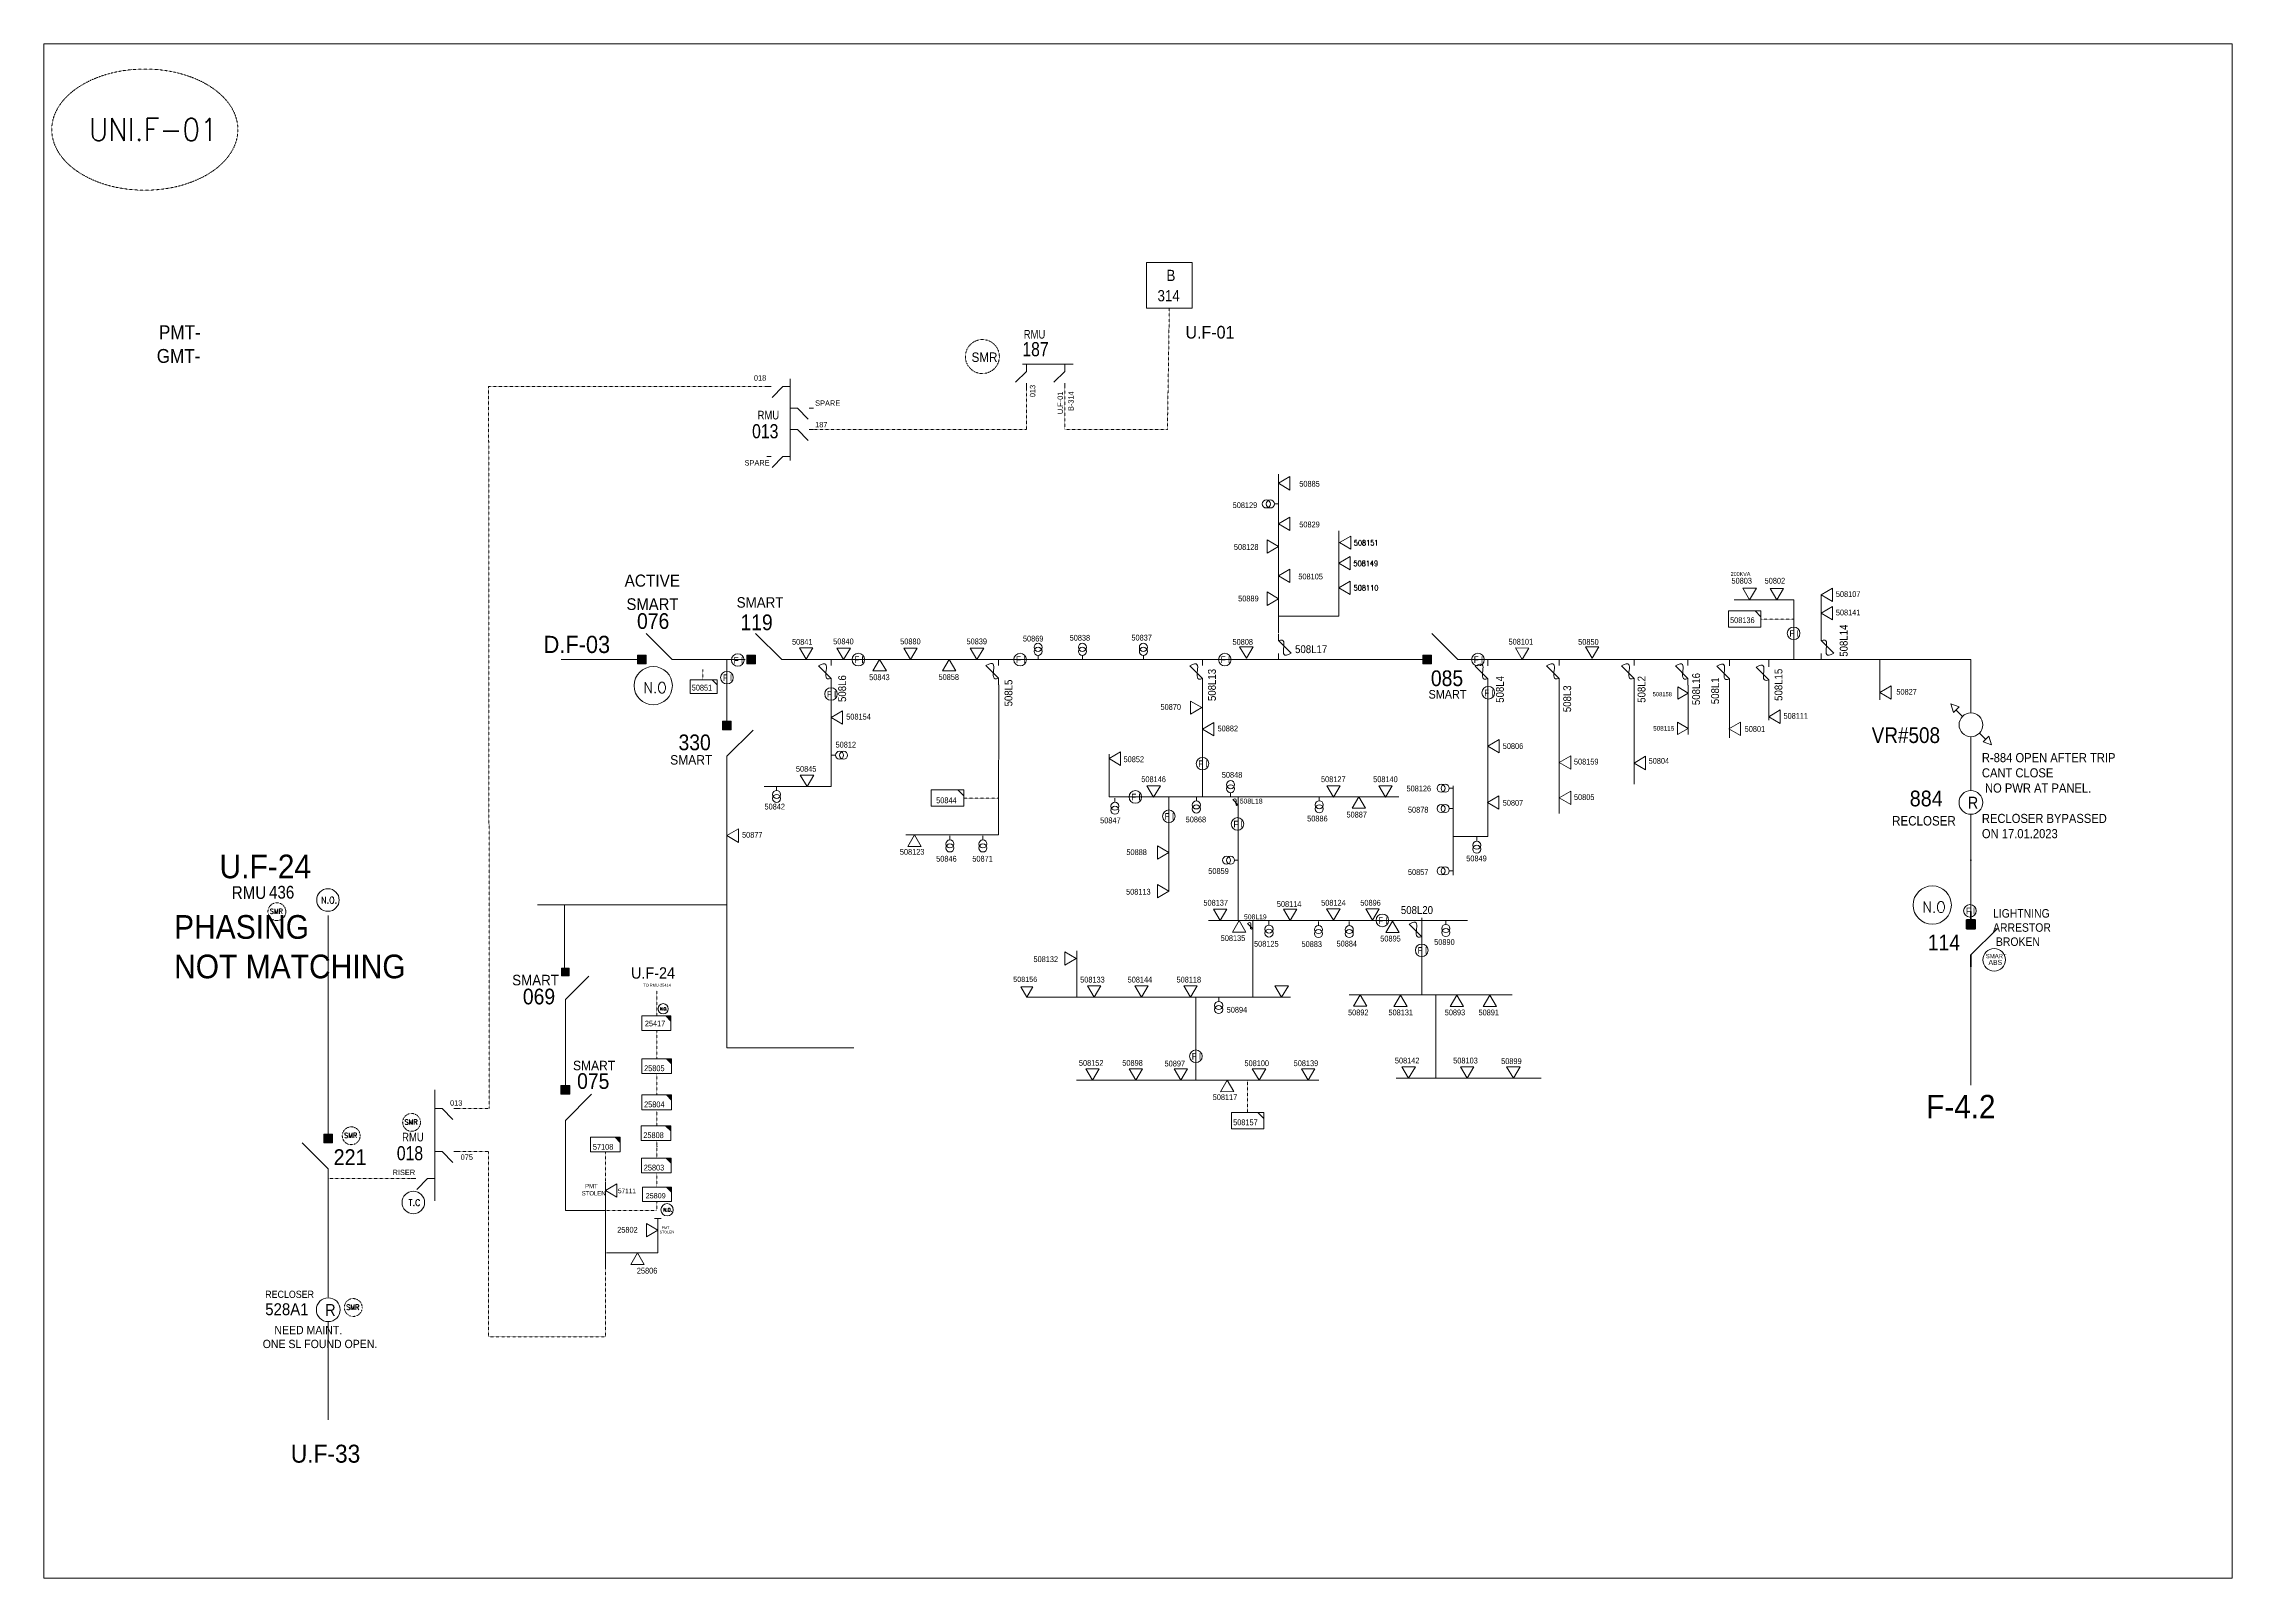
# Model space of a CAD drawing. Header units: metres. Extents: x 65984 to 144644, y -19036 to 23726.
# Drawn here: x 82155 to 83547, y 15237 to 16213 of the extents above; entities that cross this region are included whole.
import ezdxf
from ezdxf.enums import TextEntityAlignment as Align

# ---------------------------------------------------------------- set-up
doc = ezdxf.new("R2010")
doc.units = ezdxf.units.M
doc.header["$MEASUREMENT"] = 0
doc.linetypes.add('DGN Style 3', pattern=[0.013877, 0, -0.013877])
doc.layers.get('0').update_dxf_attribs({"color": 95, "lineweight": 40})
for name, color, linetype, lineweight in [('ABS', 7, 'Continuous', 40), ('ABS NUMBER', 112, 'Continuous', 30), ('d_eos', 111, 'Continuous', 40), ('d_eos no', 121, 'Continuous', 40), ('d_fco', 5, 'Continuous', 40), ('d_fco text', 95, 'Continuous', 40), ('d_oh branch', 94, 'Continuous', 40), ('d_switch', 95, 'Continuous', 40), ('d_tf', 1, 'Continuous', 40), ('d_tf no', 6, 'Continuous', 40), ('d_tf_200', 1, 'Continuous', 40), ('d_ug cable', 95, 'Continuous', 40), ('d_ug tf', 1, 'Continuous', 40), ('d_unit sub', 7, 'Continuous', 40), ('EARTH FAULT INDICATOR', 95, 'Continuous', 40), ('fedr no', 95, 'Continuous', 40), ('GRID STATION  04', 7, 'Continuous', 40), ('O H MAIN FEEDER', 4, 'Continuous', 100), ('REGULATOR', 5, 'Continuous', 40), ('SW N O', 114, 'Continuous', 30)]:
    doc.layers.add(name, color=color, linetype=linetype, lineweight=lineweight)
doc.styles.add('NASKHF', font='naskhf.shx', dxfattribs={"height": 8})
doc.styles.add('Style-Andalus', font='andlso.ttf')
doc.styles.add('Style-Arial', font='arial.ttf')
doc.styles.add('Style-ENGINEERING', font='ENGINEERING.shx')
doc.styles.add('Style-msdefault', font='msdefault.shx')
doc.styles.add('Style-STANDARD', font='STANDARD.shx')

# ---------------------------------------------------------------- blocks, each defined once
blk = doc.blocks.new('ABS2_1_1')
at = {"color": 0, "linetype": 'ByBlock', "lineweight": -2, "ltscale": 500}
for q in [(-29900, 43500), (0, 0)]:
    blk.add_line((0, 13600), q, dxfattribs=at)
at = {"color": 0, "linetype": 'ByBlock', "lineweight": -2, "ltscale": 500, "flags": 128}
for points in [[(5000, 43600), (-5000, 43600), (-5000, 53600), (5000, 53600)], [(3791, 49653), (3791, 49653), (3791, 49653)]]:
    blk.add_lwpolyline(points, close=True, dxfattribs=at)
at = {"color": 0, "linetype": 'ByBlock', "lineweight": -2, "ltscale": 500}
for points in [[(5000, 43600), (-5000, 43600), (5000, 53600), (-5000, 53600)], [(3791, 49653), (3791, 49653), (3791, 49653)]]:
    blk.add_solid(points, dxfattribs=at)
blk = doc.blocks.new('*U1059')
at = {"layer": 'REGULATOR', "color": 7, "linetype": 'Continuous', "lineweight": 13}
blk.add_circle((0, 0.1), 7.56, dxfattribs=at)
at = {"layer": 'ABS NUMBER', "color": 7, "lineweight": 13, "style": 'Style-ENGINEERING', "width": 0.9}
blk.add_text('R', height=7.56, dxfattribs=at).set_placement((-1.9, 3.7), align=Align.TOP_LEFT)
blk = doc.blocks.new('*U893')
at = {"layer": 'SW N O', "color": 3, "lineweight": 13}
blk.add_circle((0, 0), 16.8, dxfattribs=at)
at = {"layer": 'SW N O', "color": 3, "lineweight": 13, "style": 'Style-STANDARD'}
blk.add_text('N.O.', height=9.6, dxfattribs=at).set_placement((1.7, -0.2), align=Align.MIDDLE_CENTER)
blk = doc.blocks.new('SS')
at = {"color": 0, "linetype": 'ByBlock', "lineweight": -2, "flags": 128}
blk.add_lwpolyline([(6.95, 4.25), (10.45, 4.25), (10.45, 0.75)], close=True, dxfattribs=at)
at = {"color": 0, "linetype": 'ByBlock', "lineweight": -2, "extrusion": (0, 0, -1)}
blk.add_solid([(-6.95, 4.25), (-10.45, 4.25), (-10.45, 0.75)], dxfattribs=at)
at = {"color": 0, "linetype": 'ByBlock', "lineweight": -2}
blk.add_3dface([(-9.55, 4.25), (10.45, 4.25), (10.45, -5.75), (-9.55, -5.75)], dxfattribs=at)
blk = doc.blocks.new('TFU_143')
at = {"layer": 'd_tf_200', "color": 3, "linetype": 'Continuous', "lineweight": 13}
blk.add_line((0, 10), (0, 0), dxfattribs=at)
for centre in [(0, 30), (0, 20)]:
    blk.add_circle(centre, 10, dxfattribs=at)
blk = doc.blocks.new('TF_8')
at = {"color": 0, "linetype": 'ByBlock', "lineweight": -2}
blk.add_line((6.3, 4.95), (9.9, 1.35), dxfattribs=at)
blk.add_3dface([(-10.1, 4.95), (9.9, 4.95), (9.9, -5.05), (-10.1, -5.05)], dxfattribs=at)
blk = doc.blocks.new('*U1359')
at = {"layer": 'd_fco', "color": 3, "linetype": 'Continuous', "lineweight": 13}
blk.add_line((-4.6, 4.2), (-10.1, 4.2), dxfattribs=at)
at = {"layer": 'd_fco', "color": 3, "linetype": 'Continuous', "lineweight": 13, "flags": 128}
blk.add_lwpolyline([(13, 4.2), (7.1, 4.2), (-4.4, -7.3)], dxfattribs=at)
at = {"layer": 'd_fco', "color": 3, "linetype": 'Continuous', "lineweight": 13}
blk.add_open_spline([(-4.4, -7.3), (-13, 7.7), (11.6, -7.7), (7.1, 4.2)], degree=3, dxfattribs=at)
blk = doc.blocks.new('*U1012')
at = {"layer": 'd_fco', "color": 7, "linetype": 'Continuous', "lineweight": 13}
blk.add_line((-4.6, 4.2), (-10.1, 4.2), dxfattribs=at)
at = {"layer": 'd_fco', "color": 7, "linetype": 'Continuous', "lineweight": 13, "flags": 128}
blk.add_lwpolyline([(13, 4.2), (7.1, 4.2), (-4.4, -7.3)], dxfattribs=at)
at = {"layer": 'd_fco', "color": 7, "linetype": 'Continuous', "lineweight": 13}
blk.add_open_spline([(-4.4, -7.3), (-13, 7.7), (11.6, -7.7), (7.1, 4.2)], degree=3, dxfattribs=at)
blk = doc.blocks.new('*U1360')
at = {"layer": 'EARTH FAULT INDICATOR', "color": 3, "linetype": 'Continuous', "lineweight": 13}
blk.add_circle((0, 0.1), 4, dxfattribs=at)
at = {"layer": 'EARTH FAULT INDICATOR', "color": 3, "lineweight": 13, "style": 'Style-Andalus', "width": 0.9}
blk.add_text('F I', height=4.23, dxfattribs=at).set_placement((-2.6, 2.1), align=Align.TOP_LEFT)
blk = doc.blocks.new('TRA1_1288')
at = {"layer": 'd_tf', "color": 3, "linetype": 'Continuous', "lineweight": 13, "ltscale": 0.000426762, "extrusion": (0, 0, -1), "flags": 128}
blk.add_lwpolyline([(-10, -17), (0, 0), (10, -17)], close=True, dxfattribs=at)
blk = doc.blocks.new('TRA1_1287')
at = {"layer": 'd_tf', "color": 3, "linetype": 'Continuous', "lineweight": 13, "ltscale": 0.000426762, "xscale": 1.000046566207832, "yscale": 1.000046566207832, "zscale": 1.000046566207832, "rotation": 180.0000000124235}
blk.add_blockref('TRA1_1288', (0, 0), dxfattribs=at)
blk = doc.blocks.new('TRA1_1290')
at = {"layer": 'd_tf', "color": 3, "linetype": 'Continuous', "lineweight": 13, "ltscale": 0.000426762, "flags": 128}
blk.add_lwpolyline([(9.9, -17), (-0.1, 0), (-10.1, -17)], close=True, dxfattribs=at)
blk = doc.blocks.new('TRA1_1289')
at = {"layer": 'd_tf', "color": 3, "linetype": 'Continuous', "lineweight": 13, "ltscale": 0.000426762, "xscale": 1.000046566207833, "yscale": 1.000046566207833, "zscale": 1.000046566207833, "rotation": 180}
blk.add_blockref('TRA1_1290', (0, 0), dxfattribs=at)
blk = doc.blocks.new('TRA1_1292')
at = {"layer": 'd_tf', "color": 3, "linetype": 'Continuous', "lineweight": 13, "ltscale": 0.000426762, "extrusion": (0, 0, -1), "flags": 128}
blk.add_lwpolyline([(-10.1, -17), (-0.1, 0), (9.9, -17)], close=True, dxfattribs=at)
blk = doc.blocks.new('TRA1_1291')
at = {"layer": 'd_tf', "color": 3, "linetype": 'Continuous', "lineweight": 13, "ltscale": 0.000426762, "xscale": 1.000046566088347, "yscale": 1.000046566088347, "zscale": 1.000046566088347, "rotation": 180.0000042736749}
blk.add_blockref('TRA1_1292', (0, 0), dxfattribs=at)
blk = doc.blocks.new('TRA1_1294')
at = {"layer": 'd_tf', "color": 3, "linetype": 'Continuous', "lineweight": 13, "ltscale": 0.000426762, "flags": 128}
blk.add_lwpolyline([(10, -17), (0, 0), (-10, -17)], close=True, dxfattribs=at)
blk = doc.blocks.new('TRA1_1293')
at = {"layer": 'd_tf', "color": 3, "linetype": 'Continuous', "lineweight": 13, "ltscale": 0.000426762, "xscale": 1.000046566088347, "yscale": 1.000046566088347, "zscale": 1.000046566088347, "rotation": 180.0000042736749}
blk.add_blockref('TRA1_1294', (0, 0), dxfattribs=at)
blk = doc.blocks.new('TRA1_1296')
at = {"layer": 'd_tf', "color": 3, "linetype": 'Continuous', "lineweight": 13, "ltscale": 0.000426762, "extrusion": (0, 0, -1), "flags": 128}
blk.add_lwpolyline([(-10, -17.1), (0, -0.1), (10, -17.1)], close=True, dxfattribs=at)
blk = doc.blocks.new('TRA1_1295')
at = {"layer": 'd_tf', "color": 3, "linetype": 'Continuous', "lineweight": 13, "ltscale": 0.000426762, "xscale": 1.000046566207833, "yscale": 1.000046566207833, "zscale": 1.000046566207833, "rotation": 180}
blk.add_blockref('TRA1_1296', (0, 0), dxfattribs=at)
blk = doc.blocks.new('TRA1_1298')
at = {"layer": 'd_tf', "color": 3, "linetype": 'Continuous', "lineweight": 13, "ltscale": 0.000426762, "flags": 128}
blk.add_lwpolyline([(9.9, -17.2), (-0.1, -0.2), (-10.1, -17.2)], close=True, dxfattribs=at)
blk = doc.blocks.new('TRA1_1297')
at = {"layer": 'd_tf', "color": 3, "linetype": 'Continuous', "lineweight": 13, "ltscale": 0.000426762, "xscale": 1.000046566207833, "yscale": 1.000046566207833, "zscale": 1.000046566207833, "rotation": 180}
blk.add_blockref('TRA1_1298', (0, 0), dxfattribs=at)
blk = doc.blocks.new('TRA1_1300')
at = {"layer": 'd_tf', "color": 3, "linetype": 'Continuous', "lineweight": 13, "ltscale": 0.000426762, "flags": 128}
blk.add_lwpolyline([(9.9, -17.2), (-0.1, -0.2), (-10.1, -17.2)], close=True, dxfattribs=at)
blk = doc.blocks.new('TRA1_1299')
at = {"layer": 'd_tf', "color": 3, "linetype": 'Continuous', "lineweight": 13, "ltscale": 0.000426762, "xscale": 1.000046566207834, "yscale": 1.000046566207834, "zscale": 1.000046566207834, "rotation": 180}
blk.add_blockref('TRA1_1300', (0, 0), dxfattribs=at)
blk = doc.blocks.new('*U2557')
at = {"layer": 'REGULATOR', "color": 7, "linetype": 'Continuous', "lineweight": 13}
for p, q in [((24, 25.1), (13.4, 14.5)), ((-14.9, -13.7), (-25.5, -24.4))]:
    blk.add_line(p, q, dxfattribs=at)
at = {"layer": 'REGULATOR', "color": 7, "linetype": 'Continuous', "lineweight": 13, "flags": 128}
for points in [[(29.5, 20), (34.4, 34.3), (20.1, 29.6)], [(-29.6, -20), (-34.4, -34.3), (-20.1, -29.5)]]:
    blk.add_lwpolyline(points, close=True, dxfattribs=at)
at = {"layer": 'REGULATOR', "color": 7, "linetype": 'Continuous', "lineweight": 13}
blk.add_circle((-0.8, 0.4), 20, dxfattribs=at)
blk = doc.blocks.new('TRA1_1312')
at = {"layer": 'd_tf', "color": 3, "linetype": 'Continuous', "lineweight": 13, "ltscale": 0.000426762, "extrusion": (0, 0, -1), "flags": 128}
blk.add_lwpolyline([(-10, -17.1), (0, -0.1), (10, -17.1)], close=True, dxfattribs=at)
blk = doc.blocks.new('TRA1_1311')
at = {"layer": 'd_tf', "color": 3, "linetype": 'Continuous', "lineweight": 13, "ltscale": 0.000426762, "xscale": 1.000046566207833, "yscale": 1.000046566207833, "zscale": 1.000046566207833, "rotation": 180}
blk.add_blockref('TRA1_1312', (0, 0), dxfattribs=at)
blk = doc.blocks.new('TRA1_1314')
at = {"layer": 'd_tf', "color": 3, "linetype": 'Continuous', "lineweight": 13, "ltscale": 0.000472032, "flags": 128}
blk.add_lwpolyline([(10, -17), (0, 0), (-10, -17)], close=True, dxfattribs=at)
blk = doc.blocks.new('TRA1_1313')
at = {"layer": 'd_tf', "color": 3, "linetype": 'Continuous', "lineweight": 13, "ltscale": 0.000472032, "xscale": 1.000046566088346, "yscale": 1.000046566088346, "zscale": 1.000046566088346, "rotation": 180.0000042736749}
blk.add_blockref('TRA1_1314', (0, 0), dxfattribs=at)
blk = doc.blocks.new('TRA1_1316')
at = {"layer": 'd_tf', "color": 3, "linetype": 'Continuous', "lineweight": 13, "ltscale": 0.000400899, "extrusion": (0, 0, -1), "flags": 128}
blk.add_lwpolyline([(-10, -17.1), (0, -0.1), (10, -17.1)], close=True, dxfattribs=at)
blk = doc.blocks.new('TRA1_1315')
at = {"layer": 'd_tf', "color": 3, "linetype": 'Continuous', "lineweight": 13, "ltscale": 0.000400899, "xscale": 1.000046566207833, "yscale": 1.000046566207833, "zscale": 1.000046566207833, "rotation": 180}
blk.add_blockref('TRA1_1316', (0, 0), dxfattribs=at)
blk = doc.blocks.new('TRA1_652')
at = {"layer": 'd_tf', "color": 3, "linetype": 'Continuous', "lineweight": 0, "ltscale": 0.000426762, "extrusion": (0, 0, -1), "flags": 128}
blk.add_lwpolyline([(-10, -17.1), (0, -0.1), (10, -17.1)], close=True, dxfattribs=at)
blk = doc.blocks.new('TRA1_651')
at = {"layer": 'd_tf', "color": 3, "linetype": 'Continuous', "lineweight": 0, "ltscale": 0.000426762, "xscale": 1.000046566207833, "yscale": 1.000046566207833, "zscale": 1.000046566207833, "rotation": 180}
blk.add_blockref('TRA1_652', (0, 0), dxfattribs=at)
blk = doc.blocks.new('TRA1_1438')
at = {"layer": 'd_tf', "color": 3, "linetype": 'Continuous', "lineweight": 0, "ltscale": 0.000428389, "extrusion": (0, 0, -1), "flags": 128}
blk.add_lwpolyline([(-10, -17.1), (0, -0.1), (10, -17.1)], close=True, dxfattribs=at)
blk = doc.blocks.new('TRA1_1437')
at = {"layer": 'd_tf', "color": 3, "linetype": 'Continuous', "lineweight": 0, "ltscale": 0.000428389, "xscale": 1.000046566207833, "yscale": 1.000046566207833, "zscale": 1.000046566207833, "rotation": 180}
blk.add_blockref('TRA1_1438', (0, 0), dxfattribs=at)
blk = doc.blocks.new('*U3774')
at = {"layer": 'SW N O', "color": 3, "lineweight": 13}
blk.add_circle((0, 0), 16.8, dxfattribs=at)
at = {"layer": 'SW N O', "color": 3, "lineweight": 13, "insert": (1.7, -1.8), "char_height": 9.6, "attachment_point": 5, "line_spacing_factor": 0.6, "style": 'Style-STANDARD'}
blk.add_mtext('N.O ', dxfattribs=at)
blk = doc.blocks.new('TRA1_1596')
at = {"layer": 'd_tf', "color": 3, "linetype": 'Continuous', "lineweight": 13, "ltscale": 0.000384086, "flags": 128}
blk.add_lwpolyline([(10.1, -17), (0.1, 0), (-9.9, -17)], close=True, dxfattribs=at)
blk = doc.blocks.new('TRA1_1595')
at = {"layer": 'd_tf', "color": 3, "linetype": 'Continuous', "lineweight": 13, "ltscale": 0.000384086, "xscale": 1.000046566088347, "yscale": 1.000046566088347, "zscale": 1.000046566088347, "rotation": 180.0000042736749}
blk.add_blockref('TRA1_1596', (0, 0), dxfattribs=at)
blk = doc.blocks.new('*U3382')
at = {"layer": 'SW N O', "color": 3, "lineweight": 13}
blk.add_circle((0, 0), 16.8, dxfattribs=at)
at = {"layer": 'SW N O', "color": 3, "lineweight": 13, "insert": (1.7, -1.8), "char_height": 9.6, "attachment_point": 5, "line_spacing_factor": 0.6, "style": 'Style-STANDARD'}
blk.add_mtext('N.O', dxfattribs=at)
blk = doc.blocks.new('TRA1_1614')
at = {"layer": 'd_tf', "color": 3, "linetype": 'Continuous', "lineweight": 13, "ltscale": 0.000384086, "extrusion": (0, 0, -1), "flags": 128}
blk.add_lwpolyline([(-10, -17.1), (0, -0.1), (10, -17.1)], close=True, dxfattribs=at)
blk = doc.blocks.new('TRA1_1613')
at = {"layer": 'd_tf', "color": 3, "linetype": 'Continuous', "lineweight": 13, "ltscale": 0.000384086, "xscale": 1.000046566207833, "yscale": 1.000046566207833, "zscale": 1.000046566207833, "rotation": 180}
blk.add_blockref('TRA1_1614', (0, 0), dxfattribs=at)
blk = doc.blocks.new('*U3508')
at = {"layer": 'SW N O', "color": 1, "lineweight": 13}
blk.add_circle((0, 0), 16.8, dxfattribs=at)
at = {"layer": 'SW N O', "color": 1, "lineweight": 13, "style": 'Style-STANDARD'}
blk.add_text('T.C', height=9.6, dxfattribs=at).set_placement((1.7, -0.2), align=Align.MIDDLE_CENTER)

msp = doc.modelspace()

# ---------------------------------------------------------------- linework, layer by layer
at = {"layer": 'd_eos', "color": 7, "linetype": 'Continuous', "lineweight": 13, "ltscale": 0.638341}
for p, q in [((82629.5, 15947.7), (82629.5, 15999.7)), ((82617.4, 15994.8), (82614.6, 15994.8)), ((82624.9, 15994.8), (82618.1, 15987.8)), ((82629.5, 15994.8), (82624.9, 15994.8)), ((82629.5, 15981.1), (82634.1, 15981.1)), ((82634.1, 15981.1), (82640.9, 15974.1)), ((82641.6, 15981.1), (82644.4, 15981.1)), ((82629.5, 15967.4), (82634.1, 15967.4)), ((82634.1, 15967.4), (82640.9, 15960.4)), ((82641.6, 15967.4), (82644.4, 15967.4)), ((82617.4, 15950.4), (82614.6, 15950.4)), ((82624.8, 15950.4), (82618, 15943.4)), ((82629.5, 15950.4), (82624.8, 15950.4)), ((82415.5, 15535.4), (82418.4, 15535.4)), ((82415.5, 15508), (82418.4, 15508)), ((82391.4, 15491), (82388.5, 15491))]:
    msp.add_line(p, q, dxfattribs=at)
at = {"layer": 'd_eos', "color": 2, "linetype": 'Continuous', "lineweight": 13, "ltscale": 0.638341}
for p, q in [((82779.9, 16004.4), (82772.9, 15997.6)), ((82777.3, 16009), (82809.6, 16009)), ((82779.9, 16009), (82779.9, 16004.4)), ((82779.9, 15997), (82779.9, 15994.1)), ((82804.2, 16004.4), (82797.2, 15997.6)), ((82804.2, 16009), (82804.2, 16004.4)), ((82804.2, 15997), (82804.2, 15994.1)), ((82403.4, 15476.6), (82403.5, 15547.4)), ((82403.5, 15535.4), (82408.1, 15535.4)), ((82408.1, 15535.4), (82414.9, 15528.4)), ((82403.5, 15508), (82408.1, 15508)), ((82408.1, 15508), (82414.9, 15501)), ((82398.8, 15491), (82392, 15484)), ((82403.4, 15491), (82398.8, 15491))]:
    msp.add_line(p, q, dxfattribs=at)
at = {"layer": 'd_eos', "color": 3, "linetype": 'Continuous', "lineweight": 13, "ltscale": 0.574507}
msp.add_line((82547.5, 15465.4), (82543.3, 15465.4), dxfattribs=at)
at = {"layer": 'd_fco', "color": 3, "linetype": 'Continuous', "lineweight": 13}
msp.add_line((83252.1, 15819.4), (83252.1, 15821.1), dxfattribs=at)
at = {"layer": 'd_oh branch', "color": 3, "linetype": 'Continuous', "lineweight": 13}
for p, q in [((82940.1, 15898.3), (82940.1, 15939.1)), ((82940.1, 15837.8), (82940.1, 15898.3)), ((83267.9, 15859.1), (83230.1, 15859.1)), ((83267.9, 15821.1), (83267.9, 15859.1)), ((83285.3, 15837), (83285.3, 15862.3)), ((82589.3, 15821.1), (82589.3, 15779.2)), ((83322.7, 15821.1), (83322.7, 15795.5)), ((82655.7, 15804.9), (82655.6, 15740.4)), ((82762.2, 15805.1), (82762.1, 15709.5)), ((82891.8, 15804.9), (82891.8, 15733.7)), ((83073.3, 15804.8), (83073.3, 15708.6)), ((83118.8, 15805), (83118.7, 15723.1)), ((83166.4, 15804.9), (83166.4, 15741.8)), ((83200.7, 15804.9), (83200.7, 15773.4)), ((83227, 15804.7), (83227, 15771.3)), ((83252.1, 15804.9), (83252.1, 15782.5)), ((82832.4, 15733.7), (82832.4, 15761)), ((82655.6, 15740.4), (82612.9, 15740.4)), ((83016.7, 15733.7), (82832.4, 15733.7)), ((82870.4, 15733.7), (82870.4, 15673.5)), ((82914.5, 15733.5), (82914.5, 15655.1)), ((83051.3, 15684), (83051.3, 15740.7)), ((82762.1, 15709.5), (82703.2, 15709.5)), ((83051.3, 15708.6), (83073.3, 15708.6)), ((82589.3, 15665.1), (82468.8, 15665.1)), ((82895.7, 15655.1), (83060.4, 15655.1)), ((82923.9, 15655.1), (82923.9, 15606.3)), ((83031.3, 15655.1), (83031.3, 15607.7)), ((82780.1, 15606.3), (82811.8, 15606.3)), ((83088.8, 15607.7), (82985.2, 15607.7)), ((83040.3, 15607.5), (83040.3, 15554.8)), ((82887.6, 15553.4), (82965.9, 15553.4)), ((83107.3, 15554.8), (83015, 15554.8)), ((82512.1, 15435), (82512.1, 15488.5))]:
    msp.add_line(p, q, dxfattribs=at)
at = {"layer": 'd_oh branch', "color": 3, "linetype": 'Continuous', "lineweight": 13, "flags": 128}
for points in [[(82940.1, 15848.7), (82978.6, 15848.7), (82978.6, 15903)], [(82589.3, 15755.5), (82589.3, 15574), (82670, 15574)], [(82485.9, 15624.8), (82485.9, 15665.1)], [(82947.7, 15606.3), (82811.8, 15606.3), (82811.8, 15635.8)], [(82887.6, 15606.3), (82887.6, 15553.4), (82811.6, 15553.4)], [(82486.5, 15548.1), (82486.5, 15598)], [(82486.5, 15470.5), (82486.5, 15520.3)], [(82512.1, 15470.5), (82486.5, 15470.5)], [(82512.7, 15443.5), (82545.4, 15443.5), (82545.4, 15465.4)]]:
    msp.add_lwpolyline(points, dxfattribs=at)
at = {"layer": 'd_ug cable', "color": 2, "linetype": 'DGN Style 3', "lineweight": 13}
msp.add_line((82779.9, 15994.1), (82779.9, 15983.9), dxfattribs=at)
at = {"layer": 'd_ug cable', "color": 3, "linetype": 'DGN Style 3', "lineweight": 13}
for p, q in [((83267.9, 15846.9), (83247.1, 15846.9)), ((82574, 15814.7), (82574, 15808.2)), ((82739.9, 15732.9), (82762.2, 15732.9)), ((82544.8, 15557.7), (82544.8, 15544.1)), ((82920.5, 15532.8), (82920.5, 15553.4)), ((82512.1, 15488.1), (82512.1, 15507.5)), ((82388.5, 15491), (82335.7, 15491))]:
    msp.add_line(p, q, dxfattribs=at)
at = {"layer": 'd_ug cable', "color": 3, "linetype": 'DGN Style 3', "lineweight": 13, "flags": 128}
for points in [[(82870.7, 16044.6), (82869.5, 15967.4), (82804.2, 15967.4), (82804.2, 15994.1), (82804.2, 15994.1), (82804.2, 15994.1)], [(82614.6, 15994.8), (82437.7, 15994.9), (82438.1, 15535.4), (82418.4, 15535.4)], [(82779.9, 15994.1), (82779.9, 15967.4), (82644.4, 15967.4)], [(82544.6, 15594.3), (82544.6, 15610.3)], [(82544.7, 15585), (82544.7, 15567.3)], [(82544.6, 15533.8), (82544.6, 15524.6)], [(82544.8, 15515.1), (82544.8, 15504)], [(82512.1, 15435), (82512.1, 15390.2), (82437.6, 15390.2), (82437.6, 15508), (82418.4, 15508)], [(82544.8, 15494.5), (82544.8, 15485.4)], [(82512.2, 15470.5), (82544.8, 15470.5), (82544.8, 15470.5)], [(82544.8, 15476.2), (82544.8, 15470.5), (82544.8, 15470.5)]]:
    msp.add_lwpolyline(points, dxfattribs=at)
at = {"layer": 'd_ug cable', "color": 1, "linetype": 'DGN Style 3', "lineweight": 13}
msp.add_circle((82751.8, 16013.9), 10.8, dxfattribs=at)
at = {"layer": 'd_ug cable', "color": 2, "linetype": 'DGN Style 3', "lineweight": 13}
for centre in [(82303, 15660.7), (82350.3, 15518.1), (82388.7, 15526.6), (82351.6, 15408.8)]:
    msp.add_circle(centre, 5.68, dxfattribs=at)
at = {"layer": 'd_ug cable', "color": 2, "linetype": 'Continuous', "lineweight": 13}
msp.add_circle((83395.4, 15630), 7.15, dxfattribs=at)
at = {"layer": 'd_ug cable', "color": 3, "linetype": 'DGN Style 3', "lineweight": 13}
msp.add_point((82544.8, 15511.1), dxfattribs=at)
at = {"layer": 'fedr no', "color": 82, "linetype": 'DGN Style 3', "lineweight": 13, "true_color": 0x1dc70e}
msp.add_ellipse((82219, 16158.3), major_axis=(59.2, 0), ratio=0.651175, dxfattribs=at)
at = {"layer": 'GRID STATION  04', "color": 121, "linetype": 'Continuous', "lineweight": 13, "ltscale": 1.050827, "flags": 128}
msp.add_lwpolyline([(82885.3, 16073.8), (82885.3, 16044.6), (82856.2, 16044.6), (82856.2, 16073.8)], close=True, dxfattribs=at)
at = {"layer": 'O H MAIN FEEDER', "color": 3, "lineweight": 13, "ltscale": 0.498271}
for p, q in [((82535.2, 15821.1), (82483.8, 15821.1)), ((82601, 15821.1), (82561.3, 15821.1)), ((83031.9, 15821.1), (82631.7, 15821.1)), ((83239.2, 15821.1), (83059.1, 15821.1)), ((83061.8, 15821.1), (83117.6, 15821.1)), ((83279.1, 15821.1), (83239.2, 15821.1)), ((83380.6, 15821.1), (83276.8, 15821.1)), ((83380.6, 15787.2), (83380.6, 15821.1)), ((83380.6, 15737.7), (83380.6, 15771.9)), ((83380.6, 15659), (83380.6, 15722.6)), ((83380.6, 15627.9), (83380.6, 15550.3))]:
    msp.add_line(p, q, dxfattribs=at)
at = {"layer": 'O H MAIN FEEDER', "color": 1, "lineweight": 211, "ltscale": 0.498271}
for p, q in [((83380.6, 15693.3), (83380.6, 15693.7)), ((83380.6, 15655.3), (83380.6, 15660.8))]:
    msp.add_line(p, q, dxfattribs=at)
at = {"layer": 'O H MAIN FEEDER', "color": 140, "lineweight": 13, "ltscale": 0.498271, "flags": 128}
msp.add_lwpolyline([(82154.7, 16212.9), (83546.8, 16212.9), (83546.8, 15236.5), (82154.7, 15236.5)], close=True, dxfattribs=at)
at = {"layer": 'O H MAIN FEEDER', "color": 6, "lineweight": 13, "ltscale": 0.498271, "flags": 128}
msp.add_lwpolyline([(82335.7, 15658.2), (82335.7, 15519.2)], dxfattribs=at)
at = {"layer": 'O H MAIN FEEDER', "color": 3, "lineweight": 13, "ltscale": 0.498271, "flags": 128}
for points in [[(82335.7, 15489.7), (82335.7, 15430.6)], [(82335.7, 15431.1), (82335.7, 15415.3)], [(82335.7, 15400.1), (82335.7, 15337.3)]]:
    msp.add_lwpolyline(points, dxfattribs=at)

# ---------------------------------------------------------------- block references
at = {"layer": 'ABS', "color": 2, "linetype": 'Continuous', "lineweight": 13, "ltscale": 0.829472, "xscale": 0.000555747191877611, "zscale": 0.0003680335276451397}
for p, yscale, rotation in [((82562.1, 15821.1), -0.0005557471918776113, 270.0000000000002), ((82631.7, 15821.1), -0.0005557471918776113, 270.0000000000002), ((83061.8, 15821.1), -0.0005557471918776113, 270.0000000000002), ((82589.3, 15752.1), -0.0005557471918776113, 180.0000000000002), ((82486.5, 15520.3), -0.0005557471918776113, 180.0000000000002), ((82335.7, 15489.4), 0.000555747191877611, 359.9999999999998)]:
    msp.add_blockref('ABS2_1_1', p, dxfattribs=dict(at, yscale=yscale, rotation=rotation))
at = {"layer": 'ABS', "color": 2, "linetype": 'Continuous', "lineweight": 211, "ltscale": 0.829472, "xscale": 0.000555747191877611, "yscale": -0.0005557471918776113, "zscale": 0.0003680335276451397, "rotation": 180.0000000000002}
msp.add_blockref('ABS2_1_1', (83380.6, 15625.6), dxfattribs=at)
at = {"layer": 'ABS', "color": 2, "linetype": 'Continuous', "lineweight": 13, "ltscale": 0.77552, "xscale": 0.0005015250932735565, "yscale": -0.0005015250932735568, "zscale": 0.0003680335276451397, "rotation": 180.0000000000002}
msp.add_blockref('ABS2_1_1', (82486.5, 15597.9), dxfattribs=at)
at = {"layer": 'd_fco', "color": 7, "linetype": 'Continuous', "lineweight": 13}
for p, xscale, yscale, zscale, rotation in [((82943.1, 15828.2), 0.7000000000000004, 0.7000000000000004, 0.7000000000000004, 89.9640835135763), ((82652.7, 15814.1), 0.7000000000000004, 0.7000000000000004, 0.7000000000000004, 269.9640835135763), ((82888.9, 15814), 0.7000000000000004, 0.7000000000000004, 0.7000000000000004, 269.9640835135763), ((82913.3, 15730.6), 0.3088716423226506, 0.3088716423226506, 0.3088716423226506, 269.9640835135763), ((82922.6, 15651.9), 0.3088716423226506, 0.3088716423226506, 0.3088716423226506, 269.9640835135763), ((83028.3, 15649.7), 0.7000000000000004, 0.7000000000000004, 0.7000000000000004, 269.9640835135763)]:
    msp.add_blockref('*U1012', p, dxfattribs=dict(at, xscale=xscale, yscale=yscale, zscale=zscale, rotation=rotation))
at = {"layer": 'd_fco', "color": 3, "linetype": 'Continuous', "lineweight": 13, "xscale": 0.7000000000000004, "yscale": 0.7000000000000004, "zscale": 0.7000000000000004}
for p, rotation in [((83288.3, 15828.2), 89.9640835135763), ((82759.2, 15814.2), 269.9640835135763), ((83070.4, 15813.9), 269.9640835135763), ((83115.8, 15814.1), 269.9640835135763), ((83163.5, 15814.1), 269.9640835135763), ((83197.7, 15814), 269.9640835135763), ((83224.1, 15813.8), 269.9640835135763), ((83249.1, 15813.2), 269.9640835135763)]:
    msp.add_blockref('*U1359', p, dxfattribs=dict(at, rotation=rotation))
at = {"layer": 'd_tf', "color": 3, "linetype": 'Continuous', "lineweight": 13, "ltscale": 0.000426762, "extrusion": (0, 0, -1)}
for name, p, xscale, yscale, zscale, rotation in [('TRA1_1289', (-82940.1, 15933.2), 0.4267622666565712, 0.4267622666565712, 0.4267622666565712, 89.99999999999999), ('TRA1_1289', (-82940.1, 15907.4), 0.4267622666565712, 0.4267622666565712, 0.4267622666565712, 89.99999999999999), ('TRA1_1289', (-82940.1, 15874.4), 0.4267622666565712, 0.4267622666565712, 0.4267622666565712, 89.99999999999999), ('TRA1_1295', (-82978.6, 15866.7), 0.4182270213234398, 0.4182270213234398, 0.4182270213234398, 89.99999999999999), ('TRA1_1289', (-82686.4, 15821.1), 0.4267622666565712, 0.4267622666565712, 0.4267622666565712, 180), ('TRA1_1289', (-82730.6, 15821.2), 0.4267622666565712, 0.4267622666565712, 0.4267622666565712, 180), ('TRA1_1311', (-83322.6, 15800.2), 0.4267622666565712, 0.4267622666565712, 0.4267622666565712, 90.00164083888852), ('TRA1_1289', (-82991.2, 15733.8), 0.4267622666565712, 0.4267622666565712, 0.4267622666565712, 180), ('TRA1_1291', (-82708.6, 15709.5), 0.4267628141947012, 0.4267628141947012, 0.4267628141947012, 179.9082192556203), ('TRA1_1289', (-82915.1, 15655), 0.4267622666565712, 0.4267622666565712, 0.4267622666565712, 180), ('TRA1_1291', (-82907.6, 15553.4), 0.4267628141947012, 0.4267628141947012, 0.4267628141947012, 179.9082192556203), ('TRA1_1287', (-82545.4, 15458), 0.4267622666611982, 0.4267622666611982, 0.4267622666611982, 269.9997331952823), ('TRA1_1289', (-82532.4, 15443.5), 0.4267622666565712, 0.4267622666565712, 0.4267622666565712, 180)]:
    msp.add_blockref(name, p, dxfattribs=dict(at, xscale=xscale, yscale=yscale, zscale=zscale, rotation=rotation))
at = {"layer": 'd_tf', "color": 3, "linetype": 'Continuous', "lineweight": 0, "ltscale": 0.000428389, "extrusion": (0, 0, -1), "xscale": 0.4206181397280337, "yscale": 0.4206181397280337, "zscale": 0.4206181397280337, "rotation": 89.99999999999999}
msp.add_blockref('TRA1_1437', (-82978.9, 15895.5), dxfattribs=at)
at = {"layer": 'd_tf', "color": 3, "linetype": 'Continuous', "lineweight": 13, "ltscale": 0.000426762}
for name, p, xscale, yscale, zscale, rotation in [('TRA1_1289', (82940.2, 15893), 0.4267622666565712, 0.4267622666565712, 0.4267622666565712, 89.99999999999999), ('TRA1_1289', (82940.2, 15859.8), 0.4267622666565712, 0.4267622666565712, 0.4267622666565712, 89.99999999999999), ('TRA1_1293', (83257.1, 15859.1), 0.4267628141947012, 0.4267628141947012, 0.4267628141947012, 359.9082192556203), ('TRA1_1311', (83285.3, 15862.3), 0.4267622666565712, 0.4267622666565712, 0.4267622666565712, 270), ('TRA1_1311', (83285.3, 15850.6), 0.4267622666565712, 0.4267622666565712, 0.4267622666565712, 270), ('TRA1_1293', (82919.7, 15821.9), 0.4267628141947012, 0.4267628141947012, 0.4267628141947012, 359.9082192556203), ('TRA1_1293', (83095.2, 15821.2), 0.4267628141947012, 0.4267628141947012, 0.4267628141947012, 359.9082192556203), ('TRA1_1293', (83139.6, 15821.9), 0.4267628141947012, 0.4267628141947012, 0.4267628141947012, 359.9082192556203), ('TRA1_1289', (82655.6, 15784.3), 0.4267622666565712, 0.4267622666565712, 0.4267622666565712, 270), ('TRA1_1299', (82891.4, 15790.5), 0.4182270213234395, 0.4182270213234395, 0.4182270213234395, 89.99999999999999), ('TRA1_1289', (83252, 15784.8), 0.4267622666565712, 0.4267622666565712, 0.4267622666565712, 270.0000000000001), ('TRA1_1289', (82891.8, 15776.8), 0.4267622666565712, 0.4267622666565712, 0.4267622666565712, 270), ('TRA1_1289', (83226.7, 15777.1), 0.4267622666565712, 0.4267622666565712, 0.4267622666565712, 270), ('TRA1_1289', (82832.4, 15758.1), 0.4267622666565712, 0.4267622666565712, 0.4267622666565712, 270), ('TRA1_1289', (83073.3, 15766), 0.4267622666565712, 0.4267622666565712, 0.4267622666565712, 270), ('TRA1_1289', (83118.8, 15755.7), 0.4267622666565712, 0.4267622666565712, 0.4267622666565712, 270), ('TRA1_1289', (83166.4, 15755.3), 0.4267622666565712, 0.4267622666565712, 0.4267622666565712, 270), ('TRA1_1289', (83073.1, 15730.2), 0.4267622666565712, 0.4267622666565712, 0.4267622666565712, 270), ('TRA1_1289', (83118.8, 15733.1), 0.4267622666565712, 0.4267622666565712, 0.4267622666565712, 270), ('TRA1_1289', (82589.3, 15709.1), 0.4267622666565712, 0.4267622666565712, 0.4267622666565712, 270), ('TRA1_1297', (82870.5, 15698.3), 0.4267622666565712, 0.4267622666565712, 0.4267622666565712, 89.99999999999999), ('TRA1_1297', (82870.5, 15673.7), 0.4267622666565712, 0.4267622666565712, 0.4267622666565712, 89.99999999999999), ('TRA1_1297', (83012.7, 15654.8), 0.4267622666565712, 0.4267622666565712, 0.4267622666565712, 180), ('TRA1_1297', (82811.6, 15630.8), 0.4267622666565712, 0.4267622666565712, 0.4267622666565712, 89.99999999999999), ('TRA1_1291', (82822.9, 15606.3), 0.4267628141947012, 0.4267628141947012, 0.4267628141947012, 359.9082192556203), ('TRA1_1291', (82853.1, 15606.3), 0.4267628141947012, 0.4267628141947012, 0.4267628141947012, 359.9082192556203), ('TRA1_1291', (82884.2, 15606.3), 0.4267628141947012, 0.4267628141947012, 0.4267628141947012, 359.9082192556203), ('TRA1_1291', (82942.2, 15606.3), 0.4267628141947012, 0.4267628141947012, 0.4267628141947012, 359.9082192556203), ('TRA1_1297', (82992.2, 15607.8), 0.4267622666565712, 0.4267622666565712, 0.4267622666565712, 180), ('TRA1_1297', (83017.8, 15607.7), 0.4267622666565712, 0.4267622666565712, 0.4267622666565712, 180), ('TRA1_1297', (83053.7, 15607.7), 0.4267622666565712, 0.4267622666565712, 0.4267622666565712, 180), ('TRA1_1297', (83074.6, 15607.7), 0.4267622666565712, 0.4267622666565712, 0.4267622666565712, 180), ('TRA1_1291', (82821.8, 15553.5), 0.4267628141947012, 0.4267628141947012, 0.4267628141947012, 359.9082192556203), ('TRA1_1291', (82849.4, 15553.5), 0.4267628141947012, 0.4267628141947012, 0.4267628141947012, 359.9082192556203), ('TRA1_1291', (82878, 15553.5), 0.4267628141947012, 0.4267628141947012, 0.4267628141947012, 359.9082192556203), ('TRA1_1291', (82927.8, 15553.5), 0.4267628141947012, 0.4267628141947012, 0.4267628141947012, 359.9082192556203), ('TRA1_1291', (82959.1, 15553.5), 0.4267628141947012, 0.4267628141947012, 0.4267628141947012, 359.9082192556203), ('TRA1_1287', (82512.1, 15483.2), 0.4267622666611982, 0.4267622666611982, 0.4267622666611982, 269.9997331952823)]:
    msp.add_blockref(name, p, dxfattribs=dict(at, xscale=xscale, yscale=yscale, zscale=zscale, rotation=rotation))
at = {"layer": 'd_tf', "color": 3, "linetype": 'Continuous', "lineweight": 0, "ltscale": 0.000426762, "extrusion": (0, 0, -1), "xscale": 0.4182270213234398, "yscale": 0.4182270213234398, "zscale": 0.4182270213234398, "rotation": 89.99999999999999}
msp.add_blockref('TRA1_651', (-82978.6, 15882.4), dxfattribs=at)
at = {"layer": 'd_tf', "color": 3, "linetype": 'Continuous', "lineweight": 13, "ltscale": 0.000472032, "xscale": 0.4375205803763298, "yscale": 0.4375205803763298, "zscale": 0.4375205803763298, "rotation": 359.9082192556203}
msp.add_blockref('TRA1_1313', (83239.8, 15859.1), dxfattribs=at)
at = {"layer": 'd_tf', "color": 3, "linetype": 'Continuous', "lineweight": 13, "ltscale": 0.000426762, "xscale": 0.4267622666565712, "yscale": 0.4267622666565712, "zscale": 0.4267622666565712}
for name, p in [('TRA1_1289', (82639.7, 15821.4)), ('TRA1_1289', (82663.5, 15821.1)), ('TRA1_1289', (82706.1, 15821.1)), ('TRA1_1289', (82748.3, 15821.1)), ('TRA1_1289', (82640.2, 15740.3)), ('TRA1_1289', (82860.7, 15733.6)), ('TRA1_1289', (82975.1, 15733.6)), ('TRA1_1289', (83008.2, 15733.6)), ('TRA1_1289', (82903, 15655)), ('TRA1_1289', (82947.5, 15655)), ('TRA1_1297', (83089.5, 15554.7))]:
    msp.add_blockref(name, p, dxfattribs=at)
at = {"layer": 'd_tf', "color": 3, "linetype": 'Continuous', "lineweight": 13, "ltscale": 0.000384086, "extrusion": (0, 0, -1), "xscale": 0.3840860399909141, "yscale": 0.3840860399909141, "zscale": 0.3840860399909141, "rotation": 270}
msp.add_blockref('TRA1_1613', (-83200.7, 15799.8), dxfattribs=at)
at = {"layer": 'd_tf', "color": 3, "linetype": 'Continuous', "lineweight": 13, "ltscale": 0.000400899, "extrusion": (0, 0, -1), "xscale": 0.3879674488225857, "yscale": 0.3879674488225857, "zscale": 0.3879674488225857, "rotation": 270}
msp.add_blockref('TRA1_1315', (-83200.7, 15777.3), dxfattribs=at)
at = {"layer": 'd_tf', "color": 3, "linetype": 'Continuous', "lineweight": 13, "ltscale": 0.000426762, "extrusion": (0, 0, -1), "xscale": 0.4267622666565712, "yscale": 0.4267622666565712, "zscale": 0.4267622666565712}
for p in [(-82975.1, 15655.1), (-83000, 15655.1), (-83023, 15554.7), (-83060.2, 15554.7)]:
    msp.add_blockref('TRA1_1297', p, dxfattribs=at)
at = {"layer": 'd_tf', "color": 3, "linetype": 'Continuous', "lineweight": 13, "ltscale": 0.000384086, "xscale": 0.3840865327752311, "yscale": 0.3840865327752311, "zscale": 0.3840865327752311, "rotation": 359.9082192556203}
msp.add_blockref('TRA1_1595', (82780.1, 15606.3), dxfattribs=at)
at = {"layer": 'd_tf_200', "color": 3, "linetype": 'Continuous', "lineweight": 13, "xscale": 0.2560573599939425, "yscale": 0.2560573599939425, "zscale": 0.2560573599939425}
for p, rotation in [((82940.1, 15920.1), 89.9999999999999), ((82787.2, 15821.2), 359.9999999999999), ((82815.4, 15821.2), 359.9999999999999), ((82854.2, 15821.2), 359.9999999999999), ((82655.8, 15760.2), 269.9999999999999), ((82620.9, 15740.4), 179.9999999999999), ((82836.1, 15732.9), 179.9999999999999), ((82887.9, 15733.7), 179.9999999999999), ((82909.7, 15733.8), 359.9999999999999), ((82966.1, 15733.8), 179.9999999999999), ((83051.3, 15739.2), 89.99999999999991), ((83051.3, 15726.3), 89.99999999999991), ((82731.1, 15708.9), 179.9999999999999), ((82752.1, 15708.9), 179.9999999999999), ((83066.3, 15708.1), 179.9999999999999), ((82914.8, 15693.4), 89.9999999999999), ((83051.3, 15686.6), 89.99999999999991), ((82934.1, 15654.7), 179.9999999999999), ((82965.6, 15654.4), 179.9999999999999), ((82985.2, 15654.4), 179.9999999999999), ((83046.6, 15655.1), 179.9999999999999), ((82902.1, 15606.1), 179.9999999999999)]:
    msp.add_blockref('TFU_143', p, dxfattribs=dict(at, rotation=rotation))
at = {"layer": 'd_ug tf', "color": 3, "linetype": 'Continuous', "lineweight": 13, "zscale": 0.4267622666565712}
for p, xscale, yscale in [((83236.8, 15846.9), 1.032100553091985, 1.032100553091985), ((82574.6, 15803.9), 0.8535245333131425, 0.8535245333131425), ((82729.7, 15733), 1.032100553091985, 1.032100553091985), ((82920.6, 15527.7), 1.032100553091985, 1.032100553091985)]:
    msp.add_blockref('TF_8', p, dxfattribs=dict(at, xscale=xscale, yscale=yscale))
at = {"layer": 'd_unit sub', "color": 3, "linetype": 'Continuous', "lineweight": 13}
for p, xscale, yscale, zscale in [((82544, 15590.4), 0.9280043351461694, 0.9280043351461694, 0.4245641568002296), ((82544.2, 15563.1), 0.9434759040005102, 0.9434759040005102, 0.4717379520002551), ((82544.2, 15540.1), 0.9434759040005102, 0.9434759040005102, 0.4717379520002551), ((82543.7, 15520.5), 0.9434759040005102, 0.9434759040005102, 0.4717379520002551), ((82511.6, 15513.2), 0.9434759040005102, 0.9434759040005102, 0.4717379520002551), ((82544, 15499.9), 0.9434759040005102, 0.9434759040005102, 0.4717379520002551), ((82544.4, 15481.5), 0.9179691447099977, 0.9179691447099977, 0.4245641568002296)]:
    msp.add_blockref('SS', p, dxfattribs=dict(at, xscale=xscale, yscale=yscale, zscale=zscale))
at = {"layer": 'EARTH FAULT INDICATOR', "color": 3, "linetype": 'Continuous', "lineweight": 13}
for p in [(83267.8, 15837.7), (82596.2, 15820.7), (82672.9, 15821), (82775.8, 15821), (82906, 15821), (83067, 15821), (82589.3, 15809.5), (82655.5, 15799.1), (83073.6, 15799.9), (82891.8, 15754.8), (82849.1, 15733.6), (82870.4, 15721.3), (82914.1, 15716.4), (83380, 15661.1), (83006.2, 15655), (83031.3, 15636), (82887.6, 15568.6)]:
    msp.add_blockref('*U1360', p, dxfattribs=at)
at = {"layer": 'REGULATOR', "color": 7, "linetype": 'Continuous', "lineweight": 13, "xscale": 0.3780441023579738, "yscale": 0.3780441023579738, "zscale": 0.3780441023579738, "rotation": 90.00000000000001}
msp.add_blockref('*U2557', (83380.8, 15779.9), dxfattribs=at)
at = {"layer": 'REGULATOR', "color": 7, "linetype": 'Continuous', "lineweight": 13}
for p in [(83380.6, 15730.1), (82335.7, 15407.3)]:
    msp.add_blockref('*U1059', p, dxfattribs=at)
at = {"layer": 'SW N O', "color": 3, "lineweight": 13}
for name, p, xscale, yscale, zscale in [('*U3382', (82542.4, 15804.5), 0.7248272908611374, 0.7248272908611374, 0.7248272908611374), ('*U3774', (83356, 15664.9), 0.7248272908611374, 0.7248272908611374, 0.7248272908611374), ('*U893', (82335.5, 15668.1), 0.42662677594448, 0.42662677594448, 0.42662677594448), ('*U893', (82548.7, 15598.9), 0.1935950750300469, 0.1935950750300469, 0.1935950750300469), ('*U893', (82551.2, 15471), 0.2319785926138451, 0.2319785926138451, 0.2319785926138451)]:
    msp.add_blockref(name, p, dxfattribs=dict(at, xscale=xscale, yscale=yscale, zscale=zscale))
at = {"layer": 'SW N O', "color": 1, "lineweight": 13, "xscale": 0.42662677594448, "yscale": 0.42662677594448, "zscale": 0.42662677594448}
msp.add_blockref('*U3508', (82389.8, 15475.6), dxfattribs=at)

# ---------------------------------------------------------------- texts
at = {"layer": 'ABS NUMBER', "color": 2, "lineweight": 13, "style": 'Style-Arial'}
for s, height, width, p in [('076', 10, 0.88, (82532.1, 15850.6)), ('119', 10, 0.88, (82597.9, 15849.8)), ('085', 10, 0.88, (83037.1, 15814.2)), ('330', 10, 0.88, (82558.5, 15773.4)), ('069', 10, 0.88, (82459.5, 15611.7)), ('075', 10, 0.88, (82494, 15557.9)), ('221', 10, 0.9, (82339.1, 15509.5)), ('528A1', 7.58, 0.9, (82295.6, 15411.5))]:
    msp.add_text(s, height=height, dxfattribs=dict(at, width=width)).set_placement(p, align=Align.TOP_LEFT)
at = {"layer": 'ABS NUMBER', "color": 7, "lineweight": 13, "width": 0.9}
for s, style, p in [('VR#508', 'Style-ENGINEERING', (83317.5, 15778)), ('884', 'Style-Arial', (83341.7, 15737.7))]:
    msp.add_text(s, height=10, dxfattribs=dict(at, style=style)).set_placement(p, align=Align.TOP_LEFT)
at = {"layer": 'ABS NUMBER', "color": 2, "lineweight": 140, "style": 'Style-Arial', "width": 0.88}
msp.add_text('114', height=10, dxfattribs=at).set_placement((83353.2, 15646.1), align=Align.TOP_LEFT)
at = {"layer": 'd_eos no', "color": 7, "linetype": 'Continuous', "lineweight": 13}
for s, height, style, width, p in [('PMT-', 8.84, 'Style-Arial', 0.88, (82228, 16033.8)), ('GMT-', 8.84, 'Style-Arial', 0.88, (82226.6, 16018.7)), ('013', 9, 'Style-msdefault', 0.833333, (82605.3, 15970.9)), ('RMU', 5.5, 'Style-msdefault', 0.818182, (82608.8, 15979.4))]:
    msp.add_text(s, height=height, dxfattribs=dict(at, style=style, width=width)).set_placement(p, align=Align.TOP_LEFT)
at = {"layer": 'd_eos no', "color": 2, "linetype": 'Continuous', "lineweight": 13, "style": 'Style-msdefault'}
for s, height, width, p in [('RMU', 5.5, 0.818182, (82778.1, 16025.3)), ('187', 9, 0.833333, (82777.2, 16014.1))]:
    msp.add_text(s, height=height, dxfattribs=dict(at, width=width)).set_placement(p)
for s, height, width, p in [('018', 9, 0.833333, (82379.3, 15511.5)), ('RMU', 5.5, 0.818182, (82382.7, 15520))]:
    msp.add_text(s, height=height, dxfattribs=dict(at, width=width)).set_placement(p, align=Align.TOP_LEFT)
at = {"layer": 'd_fco text', "color": 3, "linetype": 'Continuous', "lineweight": 13, "style": 'Style-msdefault', "width": 0.916667}
for s, p in [('508L14', (83297.2, 15822.9)), ('508L15', (83255.7, 15794.8)), ('508L5', (82765.9, 15791.3)), ('508L4', (83078.5, 15793.6)), ('508L3', (83121.3, 15787.6)), ('508L2', (83168.6, 15793.6)), ('508L16', (83203.3, 15792.1)), ('508L1', (83215.4, 15792.7))]:
    msp.add_text(s, height=5, rotation=90, dxfattribs=at).set_placement(p, align=Align.TOP_LEFT)
at = {"layer": 'd_fco text', "color": 7, "linetype": 'Continuous', "lineweight": 13, "style": 'Style-msdefault', "width": 0.916667}
for s, height, p in [('508L17', 5, (82950.7, 15830.2)), ('RECLOSER', 6, (83330.5, 15721.5)), ('508L20', 5, (83018, 15664.2))]:
    msp.add_text(s, height=height, dxfattribs=at).set_placement(p, align=Align.TOP_LEFT)
for s, p in [('508L13', (82895.3, 15794.7)), ('508L6', (82660.1, 15794.1))]:
    msp.add_text(s, height=5, rotation=90, dxfattribs=at).set_placement(p, align=Align.TOP_LEFT)
at = {"layer": 'd_fco text', "color": 7, "linetype": 'Continuous', "lineweight": 13, "ltscale": 0.805747, "style": 'Style-msdefault', "width": 0.916667}
msp.add_text('508L18', height=3.12, dxfattribs=at).set_placement((82915.5, 15732.6), align=Align.TOP_LEFT)
at = {"layer": 'd_fco text', "color": 7, "linetype": 'Continuous', "lineweight": 13, "ltscale": 0.800069, "style": 'Style-msdefault', "width": 0.916667}
msp.add_text('508L19', height=3.09, dxfattribs=at).set_placement((82918.2, 15658.9), align=Align.TOP_LEFT)
at = {"layer": 'd_fco text', "color": 121, "linetype": 'Continuous', "lineweight": 13, "style": 'Style-msdefault', "width": 0.916667}
msp.add_text('RECLOSER', height=4.6, dxfattribs=at).set_placement((82295.6, 15419.5), align=Align.TOP_LEFT)
at = {"layer": 'd_fco text', "color": 1, "linetype": 'Continuous', "lineweight": 13, "insert": (83387.6, 15761.6), "char_height": 5.802, "attachment_point": 1, "style": 'NASKHF'}
msp.add_mtext('\\Fmsdefault;\\H1x;\\W0.916667;R-884 OPEN AFTER TRIP\\PCANT CLOSE\\P NO PWR AT PANEL.\\P\\PRECLOSER BYPASSED\\PON 17.01.2023', dxfattribs=at)
at = {"layer": 'd_fco text', "color": 6, "linetype": 'Continuous', "lineweight": 13, "insert": (83394.7, 15662.3), "char_height": 5.4, "attachment_point": 1, "style": 'NASKHF'}
msp.add_mtext('\\Fmsdefault;\\H1x;\\W0.916667;LIGHTNING\\PARRESTOR\\P BROKEN', dxfattribs=at)
at = {"layer": 'd_fco text', "color": 1, "linetype": 'Continuous', "lineweight": 13, "ltscale": 0.9, "attachment_point": 7, "rotation": 359.9662, "style": 'NASKHF'}
for s, insert, char_height in [('\\Fmsdefault;\\H1x;\\W0.82;SMART \\P', (83390.1, 15631), 2.756), ('\\Fmsdefault;\\H1x;\\W0.82;ABS', (83391.8, 15626.8), 3.157)]:
    msp.add_mtext(s, dxfattribs=dict(at, insert=insert, char_height=char_height))
at = {"layer": 'd_switch', "color": 1, "linetype": 'Continuous', "lineweight": 13, "style": 'Style-ENGINEERING', "width": 0.857143}
msp.add_text('018', height=3.43, dxfattribs=at).set_placement((82614.3, 16002), align=Align.TOP_RIGHT)
at = {"layer": 'd_switch', "color": 2, "linetype": 'Continuous', "lineweight": 13, "style": 'Style-ENGINEERING', "width": 0.857143}
for s, rotation, p in [('013', 90, (82782, 15995.9)), ('U.F-01', 89.9925, (82799.6, 15991.6)), ('B-314', 89.9925, (82806.4, 15991.8))]:
    msp.add_text(s, height=3.43, rotation=rotation, dxfattribs=at).set_placement(p, align=Align.TOP_RIGHT)
at = {"layer": 'd_switch', "color": 1, "linetype": 'Continuous', "lineweight": 13, "style": 'Style-ENGINEERING', "width": 0.857143}
for s, p in [('SPARE', (82645.4, 15986)), ('187', (82645.4, 15972.3)), ('SPARE', (82600.5, 15948)), ('013', (82413.2, 15540.7)), ('RISER', (82376.6, 15496.5)), ('075', (82419.9, 15506.2))]:
    msp.add_text(s, height=3.43, dxfattribs=at).set_placement(p, align=Align.TOP_LEFT)
at = {"layer": 'd_tf no', "color": 2, "linetype": 'Continuous', "lineweight": 13, "style": 'Style-msdefault', "width": 0.945946}
for s, height, p in [('U.F-01', 8.05, (82881, 16033.4)), ('U.F-24', 15.08, (82266.5, 15697)), ('U.F-24', 7.24, (82528.3, 15625.3)), ('TO RMU-25414', 1.805, (82536.1, 15614.8)), ('U.F-33', 11.42, (82311.9, 15321.5))]:
    msp.add_text(s, height=height, dxfattribs=at).set_placement(p, align=Align.TOP_LEFT)
at = {"layer": 'd_tf no', "color": 3, "linetype": 'Continuous', "lineweight": 13, "style": 'Style-msdefault', "width": 0.945946}
for s, p in [('50885', (82966.4, 15934.8)), ('50829', (82966.4, 15908.9)), ('508105', (82968.4, 15875.8))]:
    msp.add_text(s, height=3.7, dxfattribs=at).set_placement(p, align=Align.TOP_RIGHT)
for s, height, p in [('508129', 3.7, (82911, 15921.2)), ('508128', 3.7, (82911.8, 15894.6)), ('50803', 3.7, (83228.3, 15873.1)), ('50802', 3.7, (83249.4, 15873.1)), ('50889', 3.7, (82914.5, 15861.8)), ('508107', 3.7, (83294.7, 15864.6)), ('508136', 3.7, (83227.4, 15848)), ('508141', 3.7, (83294.7, 15852.9)), ('50841', 3.7, (82630.7, 15834.2)), ('50840', 3.7, (82656.9, 15834.5)), ('50880', 3.7, (82699.5, 15834.5)), ('50839', 3.7, (82741.7, 15834.5)), ('50869', 3.7, (82777.6, 15836.3)), ('50838', 3.7, (82807.3, 15836.8)), ('50837', 3.7, (82846.6, 15836.9)), ('50808', 3.7, (82910.9, 15834.2)), ('508101', 3.7, (83086.5, 15834.3)), ('50850', 3.7, (83130.8, 15834.2)), ('50843', 3.7, (82679.8, 15811.7)), ('50858', 3.7, (82723.9, 15811.8)), ('508154', 3.7, (82665.2, 15786.6)), ('50870', 3.7, (82865.1, 15792.8)), ('508158', 2.66, (83178.2, 15800.4)), ('508111', 3.7, (83261.4, 15787.1)), ('50882', 3.7, (82901.4, 15779.1)), ('508115', 2.92, (83178.5, 15778.8)), ('50801', 3.7, (83236.7, 15778.8)), ('50812', 3.7, (82658.4, 15768.8)), ('50852', 3.7, (82841.6, 15759.5)), ('50806', 3.7, (83082.8, 15767.9)), ('50845', 3.7, (82633.2, 15753.4)), ('508146', 3.7, (82852.9, 15746.8)), ('50848', 3.7, (82904.1, 15749.6)), ('508127', 3.7, (82967.2, 15746.8)), ('508140', 3.7, (83000.4, 15746.8)), ('508159', 3.7, (83128.1, 15758)), ('50804', 3.7, (83175.6, 15758.5)), ('50844', 3.7, (82722.4, 15733.4)), ('508126', 3.7, (83021.6, 15740.9)), ('50807', 3.7, (83082.8, 15731.8)), ('50805', 3.7, (83128.1, 15735.4)), ('50842', 3.7, (82613.2, 15729.4)), ('50847', 3.7, (82826.7, 15720.6)), ('50868', 3.7, (82881.1, 15721.2)), ('50886', 3.7, (82958.4, 15721.8)), ('50878', 3.7, (83022.5, 15727.4)), ('50877', 3.7, (82598.9, 15711.4)), ('50846', 3.7, (82722.4, 15696.2)), ('50871', 3.7, (82745.4, 15696.2)), ('50888', 3.7, (82843.4, 15700.4)), ('50849', 3.7, (83059.6, 15696.4)), ('50859', 3.7, (82895.5, 15688.4)), ('50857', 3.7, (83022.5, 15687.7)), ('508113', 3.7, (82843.2, 15675.2)), ('508114', 3.7, (82939.1, 15667.4)), ('508135', 3.7, (82903.4, 15645.7)), ('508125', 3.7, (82924.6, 15642.1)), ('50883', 3.7, (82954.8, 15641.9)), ('50884', 3.7, (82977.1, 15642.2)), ('50895', 3.7, (83004.9, 15645.4)), ('50890', 3.7, (83039.2, 15643.2)), ('508132', 3.7, (82784.3, 15632.3)), ('508156', 3.33, (82771.4, 15619.3)), ('508133', 3.7, (82814, 15619.3)), ('508144', 3.7, (82844.2, 15619.3)), ('508118', 3.7, (82875.3, 15619.3)), ('50894', 3.7, (82907.2, 15600.1)), ('50892', 3.7, (82984.4, 15598.4)), ('508131', 3.7, (83010.1, 15598.4)), ('50893', 3.7, (83045.9, 15598.4)), ('25417', 3.56, (82537.1, 15591.3)), ('508152', 3.7, (82813.2, 15566.3)), ('50898', 3.7, (82840.8, 15566.3)), ('50897', 3.7, (82867.7, 15565.9)), ('508100', 3.7, (82918.5, 15566.1)), ('508139', 3.7, (82949.8, 15566.1)), ('50899', 3.7, (83081.8, 15567.4)), ('25805', 3.7, (82536.6, 15562.9)), ('25804', 3.7, (82536.6, 15539.9)), ('508157', 3.7, (82911.3, 15528.5)), ('57108', 3.7, (82504, 15512.9)), ('25803', 3.7, (82536.4, 15499.7)), ('57111', 2.97, (82520, 15484.5)), ('25809', 3.33, (82537.6, 15481.6)), ('25802', 3.7, (82519.5, 15460.1)), ('25806', 3.7, (82532, 15434.1))]:
    msp.add_text(s, height=height, dxfattribs=at).set_placement(p, align=Align.TOP_LEFT)
at = {"layer": 'd_tf no', "color": 3, "linetype": 'Continuous', "lineweight": 40, "style": 'Style-STANDARD'}
for s, p in [('508151', (82995.9, 15895.4)), ('508149', (82995.7, 15882.3))]:
    msp.add_text(s, height=3.35, dxfattribs=at).set_placement(p, align=Align.MIDDLE_CENTER)
at = {"layer": 'd_tf no', "color": 1, "linetype": 'Continuous', "lineweight": 13, "style": 'Style-msdefault', "width": 0.945946}
msp.add_text('200KVA', height=2.48, dxfattribs=at).set_placement((83227.8, 15876.8), align=Align.TOP_LEFT)
at = {"layer": 'd_tf no', "color": 3, "linetype": 'Continuous', "lineweight": 13, "style": 'Style-STANDARD'}
msp.add_text('508110', height=3.35, dxfattribs=at).set_placement((82995.8, 15866.7), align=Align.MIDDLE_CENTER)
at = {"layer": 'd_tf no', "color": 55, "linetype": 'Continuous', "lineweight": 13, "style": 'Style-msdefault', "width": 0.945946}
for s, height, p in [('D.F-03', 10.94, (82472.7, 15836.2)), ('F-4.2', 14.92, (83352.2, 15544.1))]:
    msp.add_text(s, height=height, dxfattribs=at).set_placement(p, align=Align.TOP_LEFT)
at = {"layer": 'd_tf no', "color": 3, "linetype": 'Continuous', "lineweight": 13, "style": 'Style-msdefault', "width": 0.945946}
for s, p in [('50851', (82566.9, 15801.4)), ('50887', (82983.4, 15720.6)), ('508123', (82699.3, 15696.9)), ('508137', (82892.4, 15664.5)), ('508124', (82967.3, 15664.5)), ('50896', (82992.2, 15664.5)), ('508142', (83014.2, 15564.1)), ('508103', (83051.3, 15564.1)), ('508117', (82898.3, 15540.8))]:
    msp.add_text(s, height=3.7, dxfattribs=at).set_placement(p)
msp.add_text('50827', height=3.7, rotation=359.9984, dxfattribs=at).set_placement((83333.2, 15798.7))
at = {"layer": 'd_tf no', "color": 2, "lineweight": 13, "insert": (82744.9, 16016.5), "char_height": 5.996, "attachment_point": 1, "style": 'NASKHF'}
msp.add_mtext('\\Fmsdefault;\\H1x;\\W0.925;SMR\\P', dxfattribs=at)
at = {"layer": 'd_tf no', "color": 121, "linetype": 'Continuous', "lineweight": 13, "insert": (82524.2, 15875.2), "char_height": 7.732, "attachment_point": 1, "style": 'NASKHF'}
msp.add_mtext('\\Fmsdefault;\\H1x;\\W0.945946;ACTIVE\\P', dxfattribs=at)
at = {"layer": 'd_tf no', "color": 2, "linetype": 'Continuous', "lineweight": 40, "attachment_point": 1, "style": 'NASKHF'}
for s, insert, char_height in [('\\Fmsdefault;\\H1x;\\W0.947368;SMART', (82525.4, 15860.1), 7.455), ('\\Fmsdefault;\\H1x;\\W0.947368;SMART', (82595.5, 15860.8), 6.709), ('\\Fmsdefault;\\H1x;\\W0.947368;SMART', (83035.6, 15801.7), 5.435), ('\\Fmsdefault;\\H1x;\\W0.947368;SMART', (82553.2, 15760.3), 6.039), ('\\Fmsdefault;\\H1x;\\W0.947368;SMART', (82452.7, 15620.5), 6.709), ('\\Fmsdefault;\\H1x;\\W0.947368;SMART', (82491.4, 15565.8), 6.039), ('\\Fmsdefault;\\H1x;\\W0.947368;  PMT \\PSTOLEN', (82496.9, 15487.5), 2.768), ('\\Fmsdefault;\\H1x;\\W0.947368;  PMT \\PSTOLEN', (82546.5, 15460.4), 1.665)]:
    msp.add_mtext(s, dxfattribs=dict(at, insert=insert, char_height=char_height))
at = {"layer": 'd_tf no', "color": 1, "linetype": 'Continuous', "lineweight": 40, "char_height": 3.263, "attachment_point": 5, "line_spacing_factor": 1.2, "style": 'Style-STANDARD'}
for insert in [(82302.7, 15660.9), (82388.4, 15526.8), (82350, 15518.3), (82351.3, 15409)]:
    msp.add_mtext('\\H1x;\\W0.909091;SMR\\P', dxfattribs=dict(at, insert=insert))
at = {"layer": 'd_tf no', "color": 1, "linetype": 'Continuous', "lineweight": 13, "insert": (82237.6, 15658.5), "char_height": 15.082, "attachment_point": 1, "style": 'NASKHF'}
msp.add_mtext('\\Fmsdefault;\\H1x;\\W0.945946;PHASING \\PNOT MATCHING', dxfattribs=at)
at = {"layer": 'd_tf no', "color": 3, "linetype": 'Continuous', "lineweight": 13, "char_height": 3.7, "attachment_point": 1, "style": 'NASKHF'}
for s, insert, width in [('\\Fmsdefault;\\H1x;\\W0.945946;50891', (83067.4, 15598.4), 172.178), ('\\Fmsdefault;\\H1x;\\W0.945946;25808', (82536.1, 15520.3), 16.306)]:
    msp.add_mtext(s, dxfattribs=dict(at, insert=insert, width=width))
at = {"layer": 'd_tf no', "color": 5, "linetype": 'Continuous', "lineweight": 13, "insert": (82294, 15397.1), "char_height": 5.291, "attachment_point": 1, "style": 'NASKHF'}
msp.add_mtext('\\Fmsdefault;\\H1x;\\W0.945946;    NEED MAINT.\\PONE SL FOUND OPEN.', dxfattribs=at)
at = {"layer": 'fedr no', "color": 6, "linetype": 'Continuous', "lineweight": 13, "insert": (82224.4, 16158.3), "char_height": 14.38, "attachment_point": 5, "style": 'Style-STANDARD'}
msp.add_mtext('UNI.F-01', dxfattribs=at)
at = {"layer": 'GRID STATION  04', "color": 121, "linetype": 'Continuous', "lineweight": 13, "style": 'Style-msdefault', "width": 0.888889}
for s, p in [('B', (82868.9, 16069.1)), ('314', (82863.2, 16056.2))]:
    msp.add_text(s, height=7.14, dxfattribs=at).set_placement(p, align=Align.TOP_LEFT)
at = {"layer": 'GRID STATION  04', "color": 55, "linetype": 'Continuous', "lineweight": 13, "ltscale": 0.560855, "style": 'Style-msdefault', "width": 0.888889}
for s, p in [('RMU', (82274.3, 15676.9)), ('436', (82298, 15677.1))]:
    msp.add_text(s, height=8.1, dxfattribs=at).set_placement(p, align=Align.TOP_LEFT)

doc.saveas('drawing.dxf')
